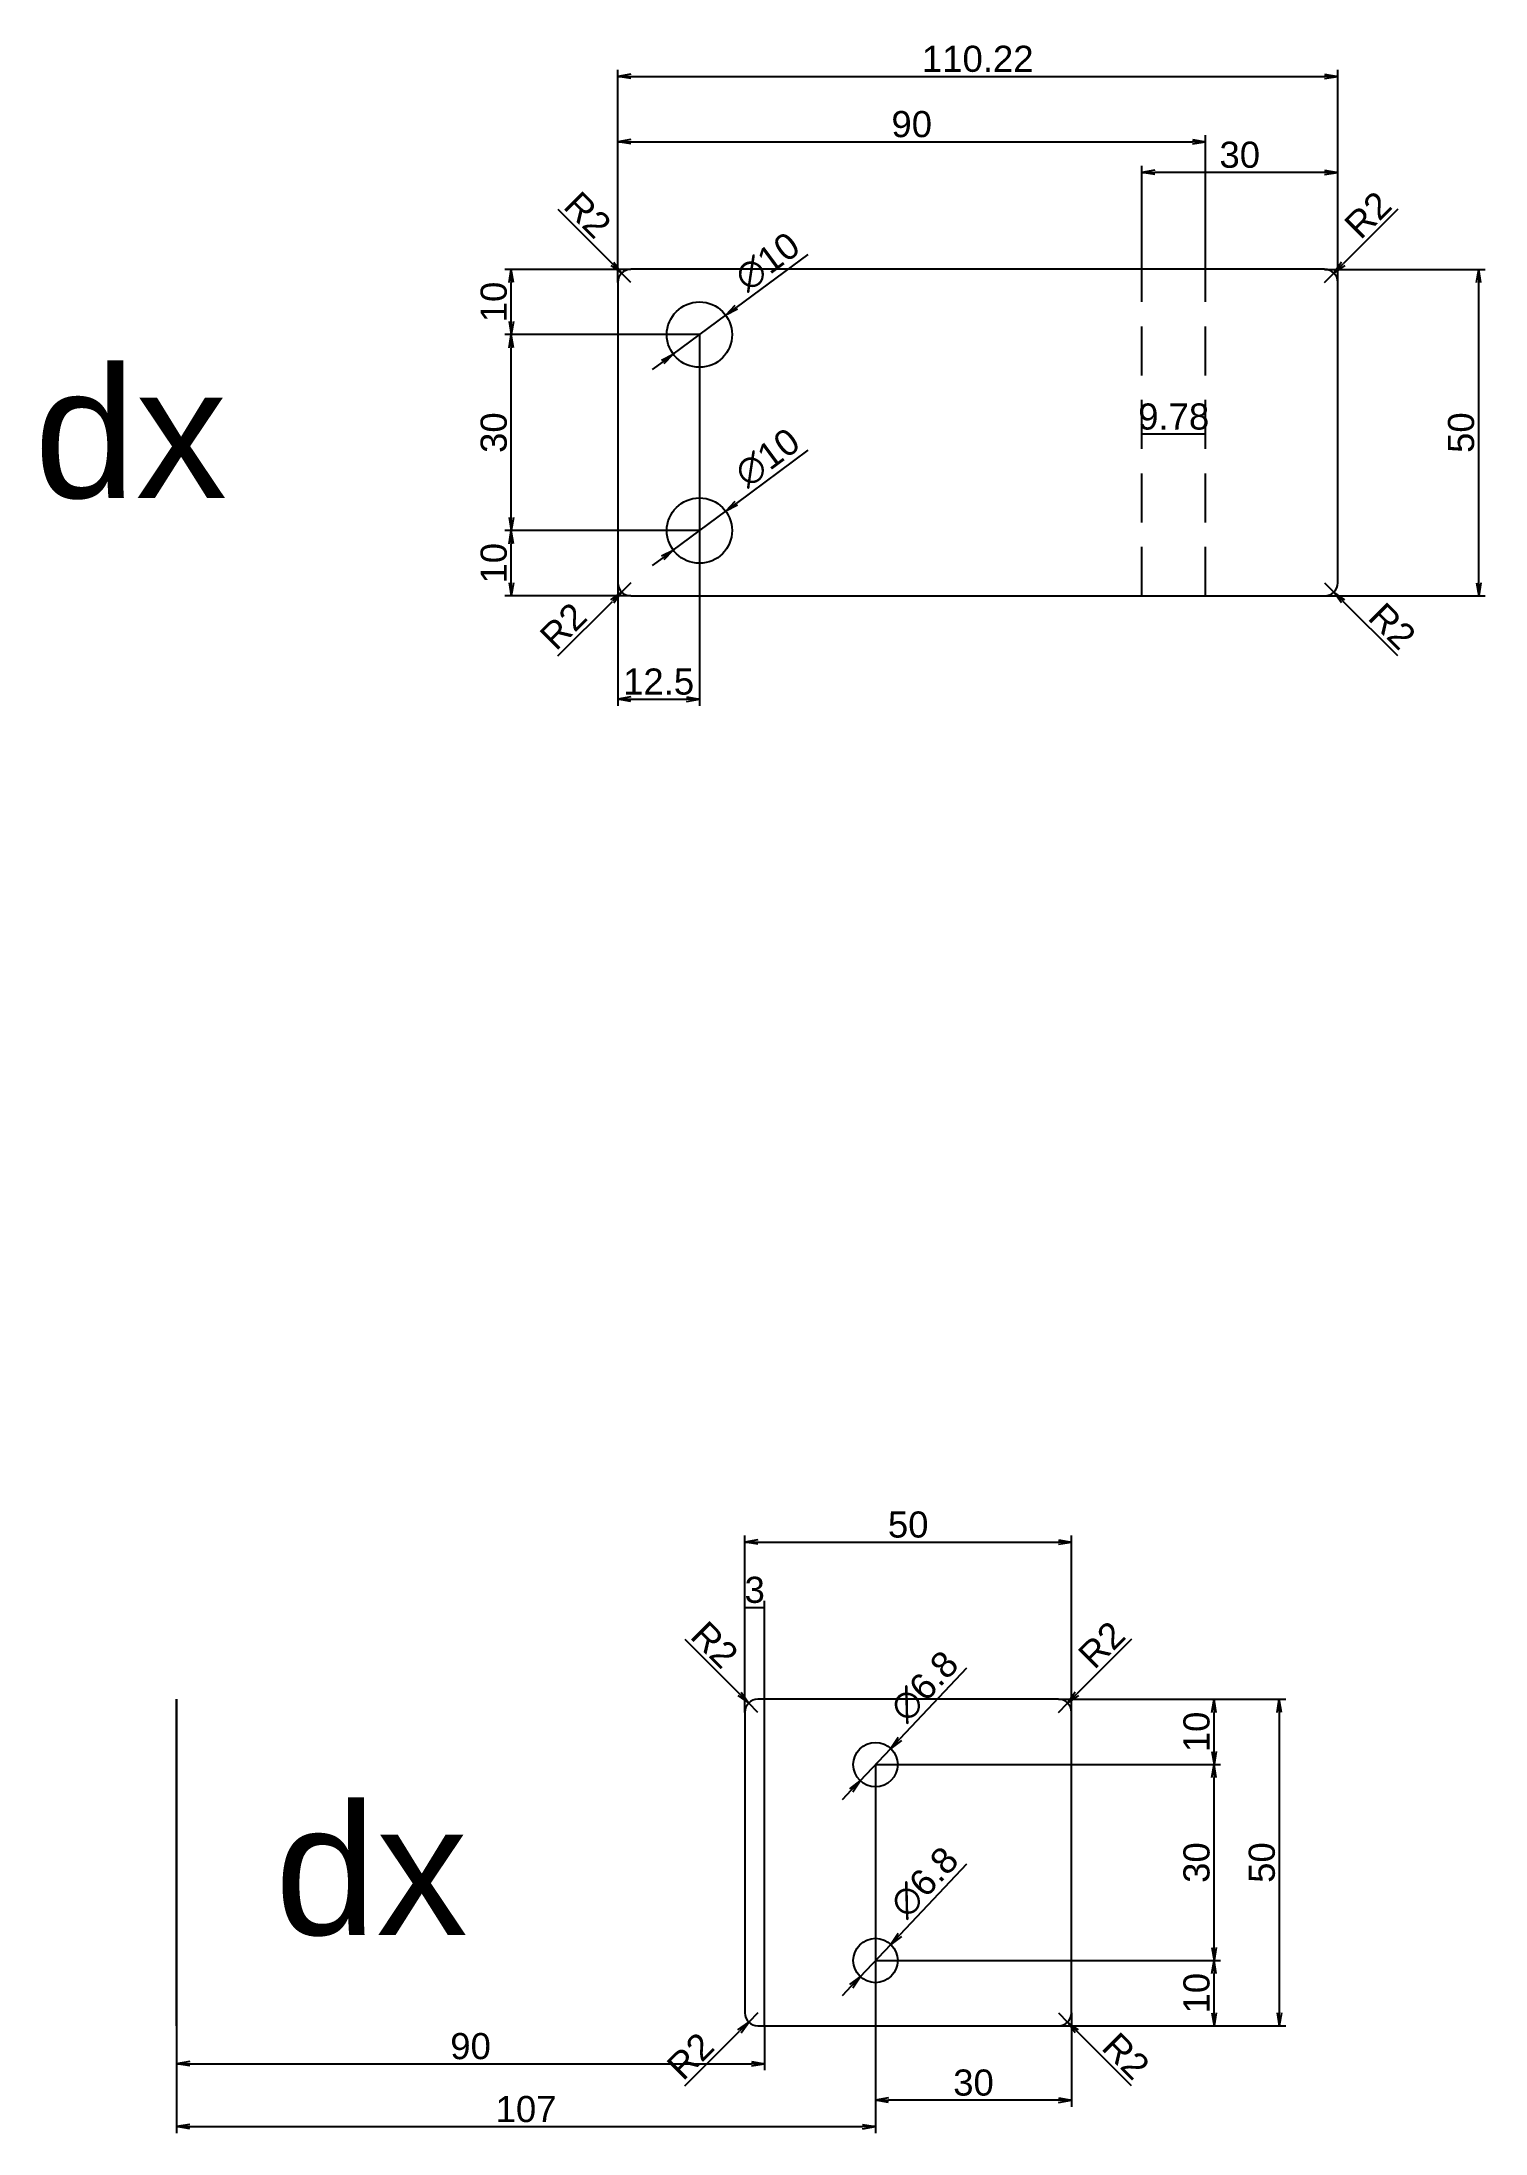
# Model space of a CAD drawing. Header units: inches. Extents: x -102 to 119, y -1442 to 170.
# Drawn here: x -102.2 to 118.8, y -1442.3 to -1122.1 of the extents above; entities that cross this region are included whole.
import ezdxf
from ezdxf.enums import TextEntityAlignment as Align

# ---------------------------------------------------------------- set-up
doc = ezdxf.new("R2010")
doc.units = ezdxf.units.IN
doc.header["$LTSCALE"] = 15
doc.header["$MEASUREMENT"] = 0
doc.header["$PDMODE"] = 3
doc.header["$PDSIZE"] = 5
doc.linetypes.add('DASHED', pattern=[0.75, 0.5, -0.25])
doc.layers.add('DIM', color=5, linetype='Continuous', lineweight=13)
doc.styles.get("Standard").update_dxf_attribs({"font": 'arial.ttf'})
doc.dimstyles.new('DIM', dxfattribs={"dimscale": 1.5, "dimtxt": 4, "dimasz": 2, "dimexe": 1, "dimexo": 0, "dimtad": 1, "dimdsep": 46, "dimtxsty": 'Standard', "dimblk": 'OPEN', "dimcen": 0, "dimclrd": 5, "dimclre": 5, "dimclrt": 2, "dimazin": 2, "dimtfac": 1, "dimtix": 1, "dimtmove": 0, "dimatfit": 3, "dimldrblk": 'OPEN', "dimfxl": 1, "dimtolj": 1, "dimtzin": 0, "dimlwd": 25, "dimlwe": 25, "dimarcsym": 0})

msp = doc.modelspace()

# ---------------------------------------------------------------- texts
at = {"color": 7}
for p in [(-73.88, -1181.978), (-37.03, -1401.978)]:
    msp.add_text('dx', height=20, dxfattribs=at).set_placement(p, align=Align.MIDDLE_RIGHT)

# ---------------------------------------------------------------- blocks, each defined once
blk = doc.blocks.new('_Open')
at = {"color": 0, "linetype": 'Continuous', "lineweight": -2}
for p, q in [((-1, 0.17), (0, 0)), ((-1, -0.17), (0, 0)), ((0, 0), (-1, 0))]:
    blk.add_line(p, q, dxfattribs=at)
blk = doc.blocks.new('*D173')
at = {"layer": 'Defpoints', "color": 0, "transparency": 16777216}
for p in [(6.01, -1376.49), (7.43, -1377.91)]:
    blk.add_point(p, dxfattribs=at)
at = {"layer": 'DIM', "color": 5, "lineweight": 25, "transparency": 16777216}
for p, q in [((-3.77, -1366.72), (4.6, -1375.08)), ((7.43, -1377.91), (6.01, -1376.49))]:
    blk.add_line(p, q, dxfattribs=at)
at = {"layer": 'DIM', "color": 5, "lineweight": 25, "transparency": 16777216, "xscale": 2, "yscale": 2, "zscale": 2, "rotation": 314.9999999999998}
blk.add_blockref('_Open', (6.01, -1376.49), dxfattribs=at)
at = {"layer": 'DIM', "color": 2, "transparency": 16777216, "insert": (0.8, -1367.56), "char_height": 4, "attachment_point": 5, "rotation": 315}
blk.add_mtext('\\A1;R2', dxfattribs=at)
blk = doc.blocks.new('*D174')
at = {"layer": 'Defpoints', "color": 0, "transparency": 16777216}
for p in [(54.84, -1376.49), (53.43, -1377.91)]:
    blk.add_point(p, dxfattribs=at)
at = {"layer": 'DIM', "color": 5, "lineweight": 25, "transparency": 16777216}
for p, q in [((64.62, -1366.72), (56.25, -1375.08)), ((53.43, -1377.91), (54.84, -1376.49))]:
    blk.add_line(p, q, dxfattribs=at)
at = {"layer": 'DIM', "color": 5, "lineweight": 25, "transparency": 16777216, "xscale": 2, "yscale": 2, "zscale": 2, "rotation": 225.0000000000001}
blk.add_blockref('_Open', (54.84, -1376.49), dxfattribs=at)
at = {"layer": 'DIM', "color": 2, "transparency": 16777216, "insert": (60.05, -1367.56), "char_height": 4, "attachment_point": 5, "rotation": 45}
blk.add_mtext('\\A1;R2', dxfattribs=at)
blk = doc.blocks.new('*D175')
at = {"layer": 'Defpoints', "color": 0, "transparency": 16777216}
for p in [(7.43, -1423.91), (6.01, -1425.32)]:
    blk.add_point(p, dxfattribs=at)
at = {"layer": 'DIM', "color": 5, "lineweight": 25, "transparency": 16777216}
for p, q in [((7.43, -1423.91), (6.01, -1425.32)), ((-3.77, -1435.1), (4.6, -1426.74))]:
    blk.add_line(p, q, dxfattribs=at)
at = {"layer": 'DIM', "color": 5, "lineweight": 25, "transparency": 16777216, "xscale": 2, "yscale": 2, "zscale": 2, "rotation": 45.00000000000016}
blk.add_blockref('_Open', (6.01, -1425.32), dxfattribs=at)
at = {"layer": 'DIM', "color": 2, "transparency": 16777216, "insert": (-2.92, -1430.53), "char_height": 4, "attachment_point": 5, "rotation": 45}
blk.add_mtext('\\A1;R2', dxfattribs=at)
blk = doc.blocks.new('*D176')
at = {"layer": 'Defpoints', "color": 0, "transparency": 16777216}
for p in [(53.43, -1423.91), (54.84, -1425.32)]:
    blk.add_point(p, dxfattribs=at)
at = {"layer": 'DIM', "color": 5, "lineweight": 25, "transparency": 16777216}
for p, q in [((53.43, -1423.91), (54.84, -1425.32)), ((64.62, -1435.1), (56.25, -1426.74))]:
    blk.add_line(p, q, dxfattribs=at)
at = {"layer": 'DIM', "color": 5, "lineweight": 25, "transparency": 16777216, "xscale": 2, "yscale": 2, "zscale": 2, "rotation": 134.9999999999999}
blk.add_blockref('_Open', (54.84, -1425.32), dxfattribs=at)
at = {"layer": 'DIM', "color": 2, "transparency": 16777216, "insert": (63.77, -1430.53), "char_height": 4, "attachment_point": 5, "rotation": 315}
blk.add_mtext('\\A1;R2', dxfattribs=at)
blk = doc.blocks.new('*D177')
at = {"layer": 'Defpoints', "color": 0, "transparency": 16777216}
for p in [(8.43, -1361.84), (8.43, -1375.91), (5.43, -1377.91)]:
    blk.add_point(p, dxfattribs=at)
at = {"layer": 'DIM', "color": 5, "lineweight": 25, "transparency": 16777216}
for p, q in [((5.43, -1377.91), (5.43, -1360.84)), ((5.43, -1361.84), (8.43, -1361.84)), ((8.43, -1375.91), (8.43, -1360.84))]:
    blk.add_line(p, q, dxfattribs=at)
at = {"layer": 'DIM', "color": 2, "transparency": 16777216, "insert": (6.93, -1359.18), "char_height": 4, "attachment_point": 5}
blk.add_mtext('\\A1;3', dxfattribs=at)
blk = doc.blocks.new('*D178')
at = {"layer": 'Defpoints', "color": 0, "transparency": 16777216}
for p in [(27.76, -1383.44), (23.09, -1388.38)]:
    blk.add_point(p, dxfattribs=at)
at = {"layer": 'DIM', "color": 5, "lineweight": 25, "transparency": 16777216}
for p, q in [((39.37, -1371.16), (29.14, -1381.98)), ((23.09, -1388.38), (27.76, -1383.44)), ((21.72, -1389.83), (20.34, -1391.29))]:
    blk.add_line(p, q, dxfattribs=at)
at = {"layer": 'DIM', "color": 5, "lineweight": 25, "transparency": 16777216, "xscale": 2, "yscale": 2, "zscale": 2}
for p, rotation in [((27.76, -1383.44), 226.6134535181517), ((23.09, -1388.38), 46.61345351815161)]:
    blk.add_blockref('_Open', p, dxfattribs=dict(at, rotation=rotation))
at = {"layer": 'DIM', "color": 2, "transparency": 16777216, "insert": (32.92, -1373.94), "char_height": 4, "attachment_point": 5, "rotation": 46.6135}
blk.add_mtext('\\A1;∅6.8', dxfattribs=at)
blk = doc.blocks.new('*D179')
at = {"layer": 'Defpoints', "color": 0, "transparency": 16777216}
for p in [(27.76, -1413.44), (23.09, -1418.38)]:
    blk.add_point(p, dxfattribs=at)
at = {"layer": 'DIM', "color": 5, "lineweight": 25, "transparency": 16777216}
for p, q in [((39.37, -1401.16), (29.14, -1411.98)), ((23.09, -1418.38), (27.76, -1413.44)), ((21.72, -1419.83), (20.34, -1421.29))]:
    blk.add_line(p, q, dxfattribs=at)
at = {"layer": 'DIM', "color": 5, "lineweight": 25, "transparency": 16777216, "xscale": 2, "yscale": 2, "zscale": 2}
for p, rotation in [((27.76, -1413.44), 226.6134535181517), ((23.09, -1418.38), 46.61345351815161)]:
    blk.add_blockref('_Open', p, dxfattribs=dict(at, rotation=rotation))
at = {"layer": 'DIM', "color": 2, "transparency": 16777216, "insert": (32.92, -1403.94), "char_height": 4, "attachment_point": 5, "rotation": 46.6135}
blk.add_mtext('\\A1;∅6.8', dxfattribs=at)
blk = doc.blocks.new('*D180')
at = {"layer": 'Defpoints', "color": 0, "transparency": 16777216}
for p in [(25.43, -1385.91), (55.43, -1423.91), (25.43, -1437.29)]:
    blk.add_point(p, dxfattribs=at)
at = {"layer": 'DIM', "color": 5, "lineweight": 25, "transparency": 16777216}
for p, q in [((25.43, -1385.91), (25.43, -1438.29)), ((55.43, -1423.91), (55.43, -1438.29)), ((53.43, -1437.29), (27.43, -1437.29))]:
    blk.add_line(p, q, dxfattribs=at)
at = {"layer": 'DIM', "color": 5, "lineweight": 25, "transparency": 16777216, "xscale": 2, "yscale": 2, "zscale": 2, "rotation": 180}
blk.add_blockref('_Open', (25.43, -1437.29), dxfattribs=at)
at = {"layer": 'DIM', "color": 5, "lineweight": 25, "transparency": 16777216, "xscale": 2, "yscale": 2, "zscale": 2}
blk.add_blockref('_Open', (55.43, -1437.29), dxfattribs=at)
at = {"layer": 'DIM', "color": 2, "transparency": 16777216, "insert": (40.43, -1434.62), "char_height": 4, "attachment_point": 5}
blk.add_mtext('\\A1;30', dxfattribs=at)
blk = doc.blocks.new('*D181')
at = {"layer": 'Defpoints', "color": 0, "transparency": 16777216}
for p in [(55.43, -1351.84), (5.43, -1377.91), (55.43, -1377.91)]:
    blk.add_point(p, dxfattribs=at)
at = {"layer": 'DIM', "color": 5, "lineweight": 25, "transparency": 16777216}
for p, q in [((5.43, -1377.91), (5.43, -1350.84)), ((55.43, -1377.91), (55.43, -1350.84)), ((7.43, -1351.84), (53.43, -1351.84))]:
    blk.add_line(p, q, dxfattribs=at)
at = {"layer": 'DIM', "color": 5, "lineweight": 25, "transparency": 16777216, "xscale": 2, "yscale": 2, "zscale": 2, "rotation": 180}
blk.add_blockref('_Open', (5.43, -1351.84), dxfattribs=at)
at = {"layer": 'DIM', "color": 5, "lineweight": 25, "transparency": 16777216, "xscale": 2, "yscale": 2, "zscale": 2}
blk.add_blockref('_Open', (55.43, -1351.84), dxfattribs=at)
at = {"layer": 'DIM', "color": 2, "transparency": 16777216, "insert": (30.43, -1349.18), "char_height": 4, "attachment_point": 5}
blk.add_mtext('\\A1;50', dxfattribs=at)
blk = doc.blocks.new('*D182')
at = {"layer": 'Defpoints', "color": 0, "transparency": 16777216}
for p in [(25.43, -1415.91), (77.25, -1415.91), (53.43, -1425.91)]:
    blk.add_point(p, dxfattribs=at)
at = {"layer": 'DIM', "color": 5, "lineweight": 25, "transparency": 16777216}
for p, q in [((25.43, -1415.91), (78.25, -1415.91)), ((77.25, -1423.91), (77.25, -1417.91)), ((53.43, -1425.91), (78.25, -1425.91))]:
    blk.add_line(p, q, dxfattribs=at)
at = {"layer": 'DIM', "color": 5, "lineweight": 25, "transparency": 16777216, "xscale": 2, "yscale": 2, "zscale": 2}
for p, rotation in [((77.25, -1415.91), 90), ((77.25, -1425.91), 270)]:
    blk.add_blockref('_Open', p, dxfattribs=dict(at, rotation=rotation))
at = {"layer": 'DIM', "color": 2, "transparency": 16777216, "insert": (74.59, -1420.91), "char_height": 4, "attachment_point": 5, "rotation": 90}
blk.add_mtext('\\A1;10', dxfattribs=at)
blk = doc.blocks.new('*D183')
at = {"layer": 'Defpoints', "color": 0, "transparency": 16777216}
for p in [(25.43, -1385.91), (77.25, -1385.91), (25.43, -1415.91)]:
    blk.add_point(p, dxfattribs=at)
at = {"layer": 'DIM', "color": 5, "lineweight": 25, "transparency": 16777216}
for p, q in [((25.43, -1385.91), (78.25, -1385.91)), ((77.25, -1413.91), (77.25, -1387.91)), ((25.43, -1415.91), (78.25, -1415.91))]:
    blk.add_line(p, q, dxfattribs=at)
at = {"layer": 'DIM', "color": 5, "lineweight": 25, "transparency": 16777216, "xscale": 2, "yscale": 2, "zscale": 2}
for p, rotation in [((77.25, -1385.91), 90), ((77.25, -1415.91), 270)]:
    blk.add_blockref('_Open', p, dxfattribs=dict(at, rotation=rotation))
at = {"layer": 'DIM', "color": 2, "transparency": 16777216, "insert": (74.59, -1400.91), "char_height": 4, "attachment_point": 5, "rotation": 90}
blk.add_mtext('\\A1;30', dxfattribs=at)
blk = doc.blocks.new('*D184')
at = {"layer": 'Defpoints', "color": 0, "transparency": 16777216}
for p in [(53.43, -1375.91), (77.25, -1375.91), (25.43, -1385.91)]:
    blk.add_point(p, dxfattribs=at)
at = {"layer": 'DIM', "color": 5, "lineweight": 25, "transparency": 16777216}
for p, q in [((53.43, -1375.91), (78.25, -1375.91)), ((77.25, -1383.91), (77.25, -1377.91)), ((25.43, -1385.91), (78.25, -1385.91))]:
    blk.add_line(p, q, dxfattribs=at)
at = {"layer": 'DIM', "color": 5, "lineweight": 25, "transparency": 16777216, "xscale": 2, "yscale": 2, "zscale": 2}
for p, rotation in [((77.25, -1375.91), 90), ((77.25, -1385.91), 270)]:
    blk.add_blockref('_Open', p, dxfattribs=dict(at, rotation=rotation))
at = {"layer": 'DIM', "color": 2, "transparency": 16777216, "insert": (74.59, -1380.91), "char_height": 4, "attachment_point": 5, "rotation": 90}
blk.add_mtext('\\A1;10', dxfattribs=at)
blk = doc.blocks.new('*D185')
at = {"layer": 'Defpoints', "color": 0, "transparency": 16777216}
for p in [(53.43, -1375.91), (53.43, -1425.91), (87.25, -1425.91)]:
    blk.add_point(p, dxfattribs=at)
at = {"layer": 'DIM', "color": 5, "lineweight": 25, "transparency": 16777216}
for p, q in [((53.43, -1375.91), (88.25, -1375.91)), ((87.25, -1377.91), (87.25, -1423.91)), ((53.43, -1425.91), (88.25, -1425.91))]:
    blk.add_line(p, q, dxfattribs=at)
at = {"layer": 'DIM', "color": 5, "lineweight": 25, "transparency": 16777216, "xscale": 2, "yscale": 2, "zscale": 2}
for p, rotation in [((87.25, -1375.91), 90), ((87.25, -1425.91), 270)]:
    blk.add_blockref('_Open', p, dxfattribs=dict(at, rotation=rotation))
at = {"layer": 'DIM', "color": 2, "transparency": 16777216, "insert": (84.59, -1400.91), "char_height": 4, "attachment_point": 5, "rotation": 90}
blk.add_mtext('\\A1;50', dxfattribs=at)
blk = doc.blocks.new('*D186')
at = {"layer": 'Defpoints', "color": 0, "transparency": 16777216}
for p in [(25.43, -1385.91), (-81.57, -1425.91), (25.43, -1441.34)]:
    blk.add_point(p, dxfattribs=at)
at = {"layer": 'DIM', "color": 5, "lineweight": 25, "transparency": 16777216}
for p, q in [((25.43, -1385.91), (25.43, -1442.34)), ((-81.57, -1425.91), (-81.57, -1442.34)), ((-79.57, -1441.34), (23.43, -1441.34))]:
    blk.add_line(p, q, dxfattribs=at)
at = {"layer": 'DIM', "color": 5, "lineweight": 25, "transparency": 16777216, "xscale": 2, "yscale": 2, "zscale": 2, "rotation": 180}
blk.add_blockref('_Open', (-81.57, -1441.34), dxfattribs=at)
at = {"layer": 'DIM', "color": 5, "lineweight": 25, "transparency": 16777216, "xscale": 2, "yscale": 2, "zscale": 2}
blk.add_blockref('_Open', (25.43, -1441.34), dxfattribs=at)
at = {"layer": 'DIM', "color": 2, "transparency": 16777216, "insert": (-28.07, -1438.67), "char_height": 4, "attachment_point": 5}
blk.add_mtext('\\A1;107', dxfattribs=at)
blk = doc.blocks.new('*D187')
at = {"layer": 'Defpoints', "color": 0, "transparency": 16777216}
for p in [(-81.57, -1375.91), (8.43, -1425.91), (8.43, -1431.71)]:
    blk.add_point(p, dxfattribs=at)
at = {"layer": 'DIM', "color": 5, "lineweight": 25, "transparency": 16777216}
for p, q in [((-81.57, -1375.91), (-81.57, -1432.71)), ((8.43, -1425.91), (8.43, -1432.71)), ((-79.57, -1431.71), (6.43, -1431.71))]:
    blk.add_line(p, q, dxfattribs=at)
at = {"layer": 'DIM', "color": 5, "lineweight": 25, "transparency": 16777216, "xscale": 2, "yscale": 2, "zscale": 2, "rotation": 180}
blk.add_blockref('_Open', (-81.57, -1431.71), dxfattribs=at)
at = {"layer": 'DIM', "color": 5, "lineweight": 25, "transparency": 16777216, "xscale": 2, "yscale": 2, "zscale": 2}
blk.add_blockref('_Open', (8.43, -1431.71), dxfattribs=at)
at = {"layer": 'DIM', "color": 2, "transparency": 16777216, "insert": (-36.57, -1429.04), "char_height": 4, "attachment_point": 5}
blk.add_mtext('\\A1;90', dxfattribs=at)
blk = doc.blocks.new('*D157')
at = {"layer": 'Defpoints', "color": 0, "transparency": 16777216}
for p in [(-13.44, -1157.56), (-12.03, -1158.98)]:
    blk.add_point(p, dxfattribs=at)
at = {"layer": 'DIM', "color": 5, "lineweight": 25, "transparency": 16777216}
for p, q in [((-23.22, -1147.78), (-14.86, -1156.15)), ((-12.03, -1158.98), (-13.44, -1157.56))]:
    blk.add_line(p, q, dxfattribs=at)
at = {"layer": 'DIM', "color": 5, "lineweight": 25, "transparency": 16777216, "xscale": 2, "yscale": 2, "zscale": 2, "rotation": 314.999999999999}
blk.add_blockref('_Open', (-13.44, -1157.56), dxfattribs=at)
at = {"layer": 'DIM', "color": 2, "transparency": 16777216, "insert": (-18.65, -1148.63), "char_height": 4, "attachment_point": 5, "rotation": 315}
blk.add_mtext('\\A1;R2', dxfattribs=at)
blk = doc.blocks.new('*D158')
at = {"layer": 'Defpoints', "color": 0, "transparency": 16777216}
for p in [(94.19, -1158.98), (95.6, -1157.56)]:
    blk.add_point(p, dxfattribs=at)
at = {"layer": 'DIM', "color": 5, "lineweight": 25, "transparency": 16777216}
for p, q in [((105.38, -1147.78), (97.02, -1156.15)), ((94.19, -1158.98), (95.6, -1157.56))]:
    blk.add_line(p, q, dxfattribs=at)
at = {"layer": 'DIM', "color": 5, "lineweight": 25, "transparency": 16777216, "xscale": 2, "yscale": 2, "zscale": 2, "rotation": 225.0000000000009}
blk.add_blockref('_Open', (95.6, -1157.56), dxfattribs=at)
at = {"layer": 'DIM', "color": 2, "transparency": 16777216, "insert": (100.81, -1148.63), "char_height": 4, "attachment_point": 5, "rotation": 45}
blk.add_mtext('\\A1;R2', dxfattribs=at)
blk = doc.blocks.new('*D159')
at = {"layer": 'Defpoints', "color": 0, "transparency": 16777216}
for p in [(94.19, -1204.98), (95.6, -1206.39)]:
    blk.add_point(p, dxfattribs=at)
at = {"layer": 'DIM', "color": 5, "lineweight": 25, "transparency": 16777216}
for p, q in [((94.19, -1204.98), (95.6, -1206.39)), ((105.38, -1216.17), (97.02, -1207.81))]:
    blk.add_line(p, q, dxfattribs=at)
at = {"layer": 'DIM', "color": 5, "lineweight": 25, "transparency": 16777216, "xscale": 2, "yscale": 2, "zscale": 2, "rotation": 134.9999999999988}
blk.add_blockref('_Open', (95.6, -1206.39), dxfattribs=at)
at = {"layer": 'DIM', "color": 2, "transparency": 16777216, "insert": (104.54, -1211.6), "char_height": 4, "attachment_point": 5, "rotation": 315}
blk.add_mtext('\\A1;R2', dxfattribs=at)
blk = doc.blocks.new('*D160')
at = {"layer": 'Defpoints', "color": 0, "transparency": 16777216}
for p in [(-13.44, -1206.39), (-12.03, -1204.98)]:
    blk.add_point(p, dxfattribs=at)
at = {"layer": 'DIM', "color": 5, "lineweight": 25, "transparency": 16777216}
for p, q in [((-12.03, -1204.98), (-13.44, -1206.39)), ((-23.22, -1216.17), (-14.86, -1207.81))]:
    blk.add_line(p, q, dxfattribs=at)
at = {"layer": 'DIM', "color": 5, "lineweight": 25, "transparency": 16777216, "xscale": 2, "yscale": 2, "zscale": 2, "rotation": 45.00000000000103}
blk.add_blockref('_Open', (-13.44, -1206.39), dxfattribs=at)
at = {"layer": 'DIM', "color": 2, "transparency": 16777216, "insert": (-22.38, -1211.6), "char_height": 4, "attachment_point": 5, "rotation": 45}
blk.add_mtext('\\A1;R2', dxfattribs=at)
blk = doc.blocks.new('*D161')
at = {"layer": 'Defpoints', "color": 0, "transparency": 16777216}
for p in [(66.19, -1182.21), (66.19, -1182.21), (75.97, -1182.21)]:
    blk.add_point(p, dxfattribs=at)
at = {"layer": 'DIM', "color": 5, "lineweight": 25, "transparency": 16777216}
for p, q in [((66.19, -1182.21), (66.19, -1181.21)), ((75.97, -1182.21), (75.97, -1181.21)), ((75.97, -1182.21), (66.19, -1182.21))]:
    blk.add_line(p, q, dxfattribs=at)
at = {"layer": 'DIM', "color": 2, "transparency": 16777216, "insert": (71.08, -1179.54), "char_height": 4, "attachment_point": 5}
blk.add_mtext('\\A1;9.78', dxfattribs=at)
blk = doc.blocks.new('*D162')
at = {"layer": 'Defpoints', "color": 0, "transparency": 16777216}
for p in [(2.49, -1164), (-5.55, -1169.95)]:
    blk.add_point(p, dxfattribs=at)
at = {"layer": 'DIM', "color": 5, "lineweight": 25, "transparency": 16777216}
for p, q in [((15.08, -1154.69), (4.1, -1162.81)), ((-5.55, -1169.95), (2.49, -1164)), ((-7.16, -1171.14), (-8.77, -1172.33))]:
    blk.add_line(p, q, dxfattribs=at)
at = {"layer": 'DIM', "color": 5, "lineweight": 25, "transparency": 16777216, "xscale": 2, "yscale": 2, "zscale": 2}
for p, rotation in [((2.49, -1164), 216.490694307171), ((-5.55, -1169.95), 36.490694307171)]:
    blk.add_blockref('_Open', p, dxfattribs=dict(at, rotation=rotation))
at = {"layer": 'DIM', "color": 2, "transparency": 16777216, "insert": (8.88, -1155.82), "char_height": 4, "attachment_point": 5, "rotation": 36.4907}
blk.add_mtext('\\A1;∅10', dxfattribs=at)
blk = doc.blocks.new('*D163')
at = {"layer": 'Defpoints', "color": 0, "transparency": 16777216}
for p in [(2.49, -1194), (-5.55, -1199.95)]:
    blk.add_point(p, dxfattribs=at)
at = {"layer": 'DIM', "color": 5, "lineweight": 25, "transparency": 16777216}
for p, q in [((15.08, -1184.69), (4.1, -1192.81)), ((-5.55, -1199.95), (2.49, -1194)), ((-7.16, -1201.14), (-8.77, -1202.33))]:
    blk.add_line(p, q, dxfattribs=at)
at = {"layer": 'DIM', "color": 5, "lineweight": 25, "transparency": 16777216, "xscale": 2, "yscale": 2, "zscale": 2}
for p, rotation in [((2.49, -1194), 216.490694307171), ((-5.55, -1199.95), 36.490694307171)]:
    blk.add_blockref('_Open', p, dxfattribs=dict(at, rotation=rotation))
at = {"layer": 'DIM', "color": 2, "transparency": 16777216, "insert": (8.88, -1185.82), "char_height": 4, "attachment_point": 5, "rotation": 36.4907}
blk.add_mtext('\\A1;∅10', dxfattribs=at)
blk = doc.blocks.new('*D164')
at = {"layer": 'Defpoints', "color": 0, "transparency": 16777216}
for p in [(-1.53, -1166.98), (-14.03, -1204.98), (-1.53, -1222.79)]:
    blk.add_point(p, dxfattribs=at)
at = {"layer": 'DIM', "color": 5, "lineweight": 25, "transparency": 16777216}
for p, q in [((-1.53, -1166.98), (-1.53, -1223.79)), ((-14.03, -1204.98), (-14.03, -1223.79)), ((-12.03, -1222.79), (-3.53, -1222.79))]:
    blk.add_line(p, q, dxfattribs=at)
at = {"layer": 'DIM', "color": 5, "lineweight": 25, "transparency": 16777216, "xscale": 2, "yscale": 2, "zscale": 2, "rotation": 180}
blk.add_blockref('_Open', (-14.03, -1222.79), dxfattribs=at)
at = {"layer": 'DIM', "color": 5, "lineweight": 25, "transparency": 16777216, "xscale": 2, "yscale": 2, "zscale": 2}
blk.add_blockref('_Open', (-1.53, -1222.79), dxfattribs=at)
at = {"layer": 'DIM', "color": 2, "transparency": 16777216, "insert": (-7.78, -1220.12), "char_height": 4, "attachment_point": 5}
blk.add_mtext('\\A1;12.5', dxfattribs=at)
blk = doc.blocks.new('*D166')
at = {"layer": 'Defpoints', "color": 0, "transparency": 16777216}
for p in [(-30.34, -1196.98), (-1.53, -1196.98), (-12.03, -1206.98)]:
    blk.add_point(p, dxfattribs=at)
at = {"layer": 'DIM', "color": 5, "lineweight": 25, "transparency": 16777216}
for p, q in [((-1.53, -1196.98), (-31.34, -1196.98)), ((-30.34, -1204.98), (-30.34, -1198.98)), ((-12.03, -1206.98), (-31.34, -1206.98))]:
    blk.add_line(p, q, dxfattribs=at)
at = {"layer": 'DIM', "color": 5, "lineweight": 25, "transparency": 16777216, "xscale": 2, "yscale": 2, "zscale": 2}
for p, rotation in [((-30.34, -1196.98), 90), ((-30.34, -1206.98), 270)]:
    blk.add_blockref('_Open', p, dxfattribs=dict(at, rotation=rotation))
at = {"layer": 'DIM', "color": 2, "transparency": 16777216, "insert": (-33.01, -1201.98), "char_height": 4, "attachment_point": 5, "rotation": 90}
blk.add_mtext('\\A1;10', dxfattribs=at)
blk = doc.blocks.new('*D167')
at = {"layer": 'Defpoints', "color": 0, "transparency": 16777216}
for p in [(-30.34, -1166.98), (-1.53, -1166.98), (-1.53, -1196.98)]:
    blk.add_point(p, dxfattribs=at)
at = {"layer": 'DIM', "color": 5, "lineweight": 25, "transparency": 16777216}
for p, q in [((-1.53, -1166.98), (-31.34, -1166.98)), ((-30.34, -1194.98), (-30.34, -1168.98)), ((-1.53, -1196.98), (-31.34, -1196.98))]:
    blk.add_line(p, q, dxfattribs=at)
at = {"layer": 'DIM', "color": 5, "lineweight": 25, "transparency": 16777216, "xscale": 2, "yscale": 2, "zscale": 2}
for p, rotation in [((-30.34, -1166.98), 90), ((-30.34, -1196.98), 270)]:
    blk.add_blockref('_Open', p, dxfattribs=dict(at, rotation=rotation))
at = {"layer": 'DIM', "color": 2, "transparency": 16777216, "insert": (-33.01, -1181.98), "char_height": 4, "attachment_point": 5, "rotation": 90}
blk.add_mtext('\\A1;30', dxfattribs=at)
blk = doc.blocks.new('*D168')
at = {"layer": 'Defpoints', "color": 0, "transparency": 16777216}
for p in [(-30.34, -1156.98), (-12.03, -1156.98), (-1.53, -1166.98)]:
    blk.add_point(p, dxfattribs=at)
at = {"layer": 'DIM', "color": 5, "lineweight": 25, "transparency": 16777216}
for p, q in [((-12.03, -1156.98), (-31.34, -1156.98)), ((-30.34, -1164.98), (-30.34, -1158.98)), ((-1.53, -1166.98), (-31.34, -1166.98))]:
    blk.add_line(p, q, dxfattribs=at)
at = {"layer": 'DIM', "color": 5, "lineweight": 25, "transparency": 16777216, "xscale": 2, "yscale": 2, "zscale": 2}
for p, rotation in [((-30.34, -1156.98), 90), ((-30.34, -1166.98), 270)]:
    blk.add_blockref('_Open', p, dxfattribs=dict(at, rotation=rotation))
at = {"layer": 'DIM', "color": 2, "transparency": 16777216, "insert": (-33.01, -1161.98), "char_height": 4, "attachment_point": 5, "rotation": 90}
blk.add_mtext('\\A1;10', dxfattribs=at)
blk = doc.blocks.new('*D169')
at = {"layer": 'Defpoints', "color": 0, "transparency": 16777216}
for p in [(94.19, -1156.98), (117.77, -1156.98), (94.19, -1206.98)]:
    blk.add_point(p, dxfattribs=at)
at = {"layer": 'DIM', "color": 5, "lineweight": 25, "transparency": 16777216}
for p, q in [((94.19, -1156.98), (118.77, -1156.98)), ((117.77, -1204.98), (117.77, -1158.98)), ((94.19, -1206.98), (118.77, -1206.98))]:
    blk.add_line(p, q, dxfattribs=at)
at = {"layer": 'DIM', "color": 5, "lineweight": 25, "transparency": 16777216, "xscale": 2, "yscale": 2, "zscale": 2}
for p, rotation in [((117.77, -1156.98), 90), ((117.77, -1206.98), 270)]:
    blk.add_blockref('_Open', p, dxfattribs=dict(at, rotation=rotation))
at = {"layer": 'DIM', "color": 2, "transparency": 16777216, "insert": (115.1, -1181.98), "char_height": 4, "attachment_point": 5, "rotation": 90}
blk.add_mtext('\\A1;50', dxfattribs=at)
blk = doc.blocks.new('*D170')
at = {"layer": 'Defpoints', "color": 0, "transparency": 16777216}
for p in [(66.19, -1142.13), (66.19, -1156.98), (96.19, -1158.98)]:
    blk.add_point(p, dxfattribs=at)
at = {"layer": 'DIM', "color": 5, "lineweight": 25, "transparency": 16777216}
for p, q in [((66.19, -1156.98), (66.19, -1141.13)), ((94.19, -1142.13), (68.19, -1142.13)), ((96.19, -1158.98), (96.19, -1141.13))]:
    blk.add_line(p, q, dxfattribs=at)
at = {"layer": 'DIM', "color": 5, "lineweight": 25, "transparency": 16777216, "xscale": 2, "yscale": 2, "zscale": 2, "rotation": 180}
blk.add_blockref('_Open', (66.19, -1142.13), dxfattribs=at)
at = {"layer": 'DIM', "color": 5, "lineweight": 25, "transparency": 16777216, "xscale": 2, "yscale": 2, "zscale": 2}
blk.add_blockref('_Open', (96.19, -1142.13), dxfattribs=at)
at = {"layer": 'DIM', "color": 2, "transparency": 16777216, "insert": (81.19, -1139.46), "char_height": 4, "attachment_point": 5}
blk.add_mtext('\\A1;30', dxfattribs=at)
blk = doc.blocks.new('*D171')
at = {"layer": 'Defpoints', "color": 0, "transparency": 16777216}
for p in [(75.97, -1137.44), (-14.03, -1158.98), (75.97, -1156.98)]:
    blk.add_point(p, dxfattribs=at)
at = {"layer": 'DIM', "color": 5, "lineweight": 25, "transparency": 16777216}
for p, q in [((-14.03, -1158.98), (-14.03, -1136.44)), ((75.97, -1156.98), (75.97, -1136.44)), ((-12.03, -1137.44), (73.97, -1137.44))]:
    blk.add_line(p, q, dxfattribs=at)
at = {"layer": 'DIM', "color": 5, "lineweight": 25, "transparency": 16777216, "xscale": 2, "yscale": 2, "zscale": 2, "rotation": 180}
blk.add_blockref('_Open', (-14.03, -1137.44), dxfattribs=at)
at = {"layer": 'DIM', "color": 5, "lineweight": 25, "transparency": 16777216, "xscale": 2, "yscale": 2, "zscale": 2}
blk.add_blockref('_Open', (75.97, -1137.44), dxfattribs=at)
at = {"layer": 'DIM', "color": 2, "transparency": 16777216, "insert": (30.97, -1134.77), "char_height": 4, "attachment_point": 5}
blk.add_mtext('\\A1;90', dxfattribs=at)
blk = doc.blocks.new('*D172')
at = {"layer": 'Defpoints', "color": 0, "transparency": 16777216}
for p in [(96.19, -1127.44), (-14.03, -1158.98), (96.19, -1158.98)]:
    blk.add_point(p, dxfattribs=at)
at = {"layer": 'DIM', "color": 5, "lineweight": 25, "transparency": 16777216}
for p, q in [((-14.03, -1158.98), (-14.03, -1126.44)), ((96.19, -1158.98), (96.19, -1126.44)), ((-12.03, -1127.44), (94.19, -1127.44))]:
    blk.add_line(p, q, dxfattribs=at)
at = {"layer": 'DIM', "color": 5, "lineweight": 25, "transparency": 16777216, "xscale": 2, "yscale": 2, "zscale": 2, "rotation": 180}
blk.add_blockref('_Open', (-14.03, -1127.44), dxfattribs=at)
at = {"layer": 'DIM', "color": 5, "lineweight": 25, "transparency": 16777216, "xscale": 2, "yscale": 2, "zscale": 2}
blk.add_blockref('_Open', (96.19, -1127.44), dxfattribs=at)
at = {"layer": 'DIM', "color": 2, "transparency": 16777216, "insert": (41.08, -1124.77), "char_height": 4, "attachment_point": 5}
blk.add_mtext('\\A1;110.22', dxfattribs=at)

# ---------------------------------------------------------------- dimensions: what is measured, and where the dimension line sits
at = {"layer": 'DIM'}
for base, p1, p2, picture, middle in [((96.19, -1127.438), (-14.03, -1158.978), (96.19, -1158.978), '*D172', (41.08, -1124.771)), ((75.97, -1137.438), (-14.03, -1158.978), (75.97, -1156.978), '*D171', (30.97, -1134.771)), ((66.19, -1142.129), (96.19, -1158.978), (66.19, -1156.978), '*D170', (81.19, -1139.461)), ((-1.53, -1222.791), (-14.03, -1204.978), (-1.53, -1166.978), '*D164', (-7.78, -1220.124)), ((55.426, -1351.844), (5.426, -1377.909), (55.426, -1377.909), '*D181', (30.426, -1349.177)), ((8.426, -1361.844), (5.426, -1377.909), (8.426, -1375.909), '*D177', (6.926, -1359.175)), ((8.426, -1431.707), (-81.574, -1375.909), (8.426, -1425.909), '*D187', (-36.574, -1429.04)), ((25.426, -1441.341), (-81.574, -1425.909), (25.426, -1385.909), '*D186', (-28.074, -1438.674)), ((25.426, -1437.285), (55.426, -1423.909), (25.426, -1385.909), '*D180', (40.426, -1434.617))]:
    dim = msp.add_linear_dim(base=base, p1=p1, p2=p2, dimstyle='DIM', override={"dimscale": 1}, dxfattribs=at)
    dim.commit()
    dim.dimension.update_dxf_attribs({"geometry": picture, "text_midpoint": middle})
for center, mpoint, picture, middle in [((-12.03, -1158.978), (-13.444, -1157.564), '*D157', (-20.515, -1150.493)), ((94.19, -1158.978), (95.604, -1157.564), '*D158', (102.675, -1150.493)), ((-12.03, -1204.978), (-13.444, -1206.392), '*D160', (-20.515, -1213.463)), ((94.19, -1204.978), (95.604, -1206.392), '*D159', (102.675, -1213.463)), ((7.426, -1377.909), (6.012, -1376.495), '*D173', (-1.059, -1369.424)), ((53.426, -1377.909), (54.84, -1376.495), '*D174', (61.911, -1369.424)), ((7.426, -1423.909), (6.012, -1425.323), '*D175', (-1.059, -1432.394)), ((53.426, -1423.909), (54.84, -1425.323), '*D176', (61.911, -1432.394))]:
    dim = msp.add_radius_dim(center=center, mpoint=mpoint, dimstyle='DIM', override={"dimscale": 1}, dxfattribs=at)
    dim.commit()
    dim.dimension.update_dxf_attribs({"geometry": picture, "text_midpoint": middle, "dimtype": 164})
for p1, p2, picture, middle in [((-5.55, -1169.951), (2.49, -1164.004), '*D162', (10.529, -1158.057)), ((-5.55, -1199.951), (2.49, -1194.004), '*D163', (10.529, -1188.057)), ((23.09, -1388.38), (27.761, -1383.438), '*D178', (34.937, -1375.846)), ((23.09, -1418.38), (27.761, -1413.438), '*D179', (34.937, -1405.846))]:
    dim = msp.add_diameter_dim_2p(p1=p1, p2=p2, dimstyle='DIM', override={"dimscale": 1}, dxfattribs=at)
    dim.commit()
    dim.dimension.update_dxf_attribs({"geometry": picture, "text_midpoint": middle, "dimtype": 163})
for base, p1, p2, angle, override, picture, middle in [((-30.339, -1156.978), (-1.53, -1166.978), (-12.03, -1156.978), 90, {"dimscale": 1, "dimtmove": 1}, '*D168', (-33.006, -1161.978)), ((117.766, -1156.978), (94.19, -1206.978), (94.19, -1156.978), 270, {"dimscale": 1}, '*D169', (115.099, -1181.978)), ((-30.339, -1166.978), (-1.53, -1196.978), (-1.53, -1166.978), 90, {"dimscale": 1, "dimtmove": 1}, '*D167', (-33.008, -1181.978)), ((66.19, -1182.21), (75.97, -1182.21), (66.19, -1182.21), 180, {"dimscale": 1}, '*D161', (71.08, -1179.543)), ((-30.339, -1196.978), (-12.03, -1206.978), (-1.53, -1196.978), 90, {"dimscale": 1}, '*D166', (-33.006, -1201.978)), ((77.254, -1375.909), (25.426, -1385.909), (53.426, -1375.909), 90, {"dimscale": 1, "dimtmove": 1}, '*D184', (74.587, -1380.909)), ((87.254, -1425.909), (53.426, -1375.909), (53.426, -1425.909), 90, {"dimscale": 1, "dimtmove": 1}, '*D185', (84.587, -1400.909)), ((77.254, -1385.909), (25.426, -1415.909), (25.426, -1385.909), 90, {"dimscale": 1, "dimtmove": 1}, '*D183', (74.585, -1400.909)), ((77.254, -1415.909), (53.426, -1425.909), (25.426, -1415.909), 90, {"dimscale": 1}, '*D182', (74.587, -1420.909))]:
    dim = msp.add_linear_dim(base=base, p1=p1, p2=p2, angle=angle, dimstyle='DIM', override=override, dxfattribs=at)
    dim.commit()
    dim.dimension.update_dxf_attribs({"geometry": picture, "text_midpoint": middle})

# ---------------------------------------------------------------- linework, layer by layer
for p, q in [((-14.03, -1158.978), (-14.03, -1204.978)), ((94.19, -1156.978), (-12.03, -1156.978)), ((96.19, -1204.978), (96.19, -1158.978)), ((-12.03, -1206.978), (94.19, -1206.978)), ((53.426, -1375.909), (7.426, -1375.909)), ((5.426, -1377.909), (5.426, -1423.909)), ((55.426, -1423.909), (55.426, -1377.909)), ((7.426, -1425.909), (53.426, -1425.909))]:
    msp.add_line(p, q)
at = {"linetype": 'DASHED'}
for p, q in [((66.19, -1206.978), (66.19, -1156.978)), ((75.97, -1206.978), (75.97, -1156.978))]:
    msp.add_line(p, q, dxfattribs=at)
at = {"color": 2}
msp.add_line((-81.574, -1425.909), (-81.574, -1375.909), dxfattribs=at)
at = {"color": 1}
msp.add_line((8.426, -1425.909), (8.426, -1375.909), dxfattribs=at)
for centre, radius in [((-1.53, -1166.978), 5), ((-1.53, -1196.978), 5), ((25.426, -1385.909), 3.4), ((25.426, -1415.909), 3.4)]:
    msp.add_circle(centre, radius)
for centre, start, end in [((-12.03, -1158.978), 90, 180), ((94.19, -1158.978), 0, 90), ((-12.03, -1204.978), 180, 270), ((94.19, -1204.978), 270, 360), ((7.426, -1377.909), 90, 180), ((53.426, -1377.909), 0, 90), ((7.426, -1423.909), 180, 270), ((53.426, -1423.909), 270, 360)]:
    msp.add_arc(centre, 2, start, end)

msp.set_redraw_order([(e.dxf.handle, doc.entitydb.next_handle()) for e in msp.query("TEXT MTEXT ATTDEF DIMENSION ARC_DIMENSION")])  # texts and dimensions are drawn at this point

doc.saveas('drawing.dxf')
